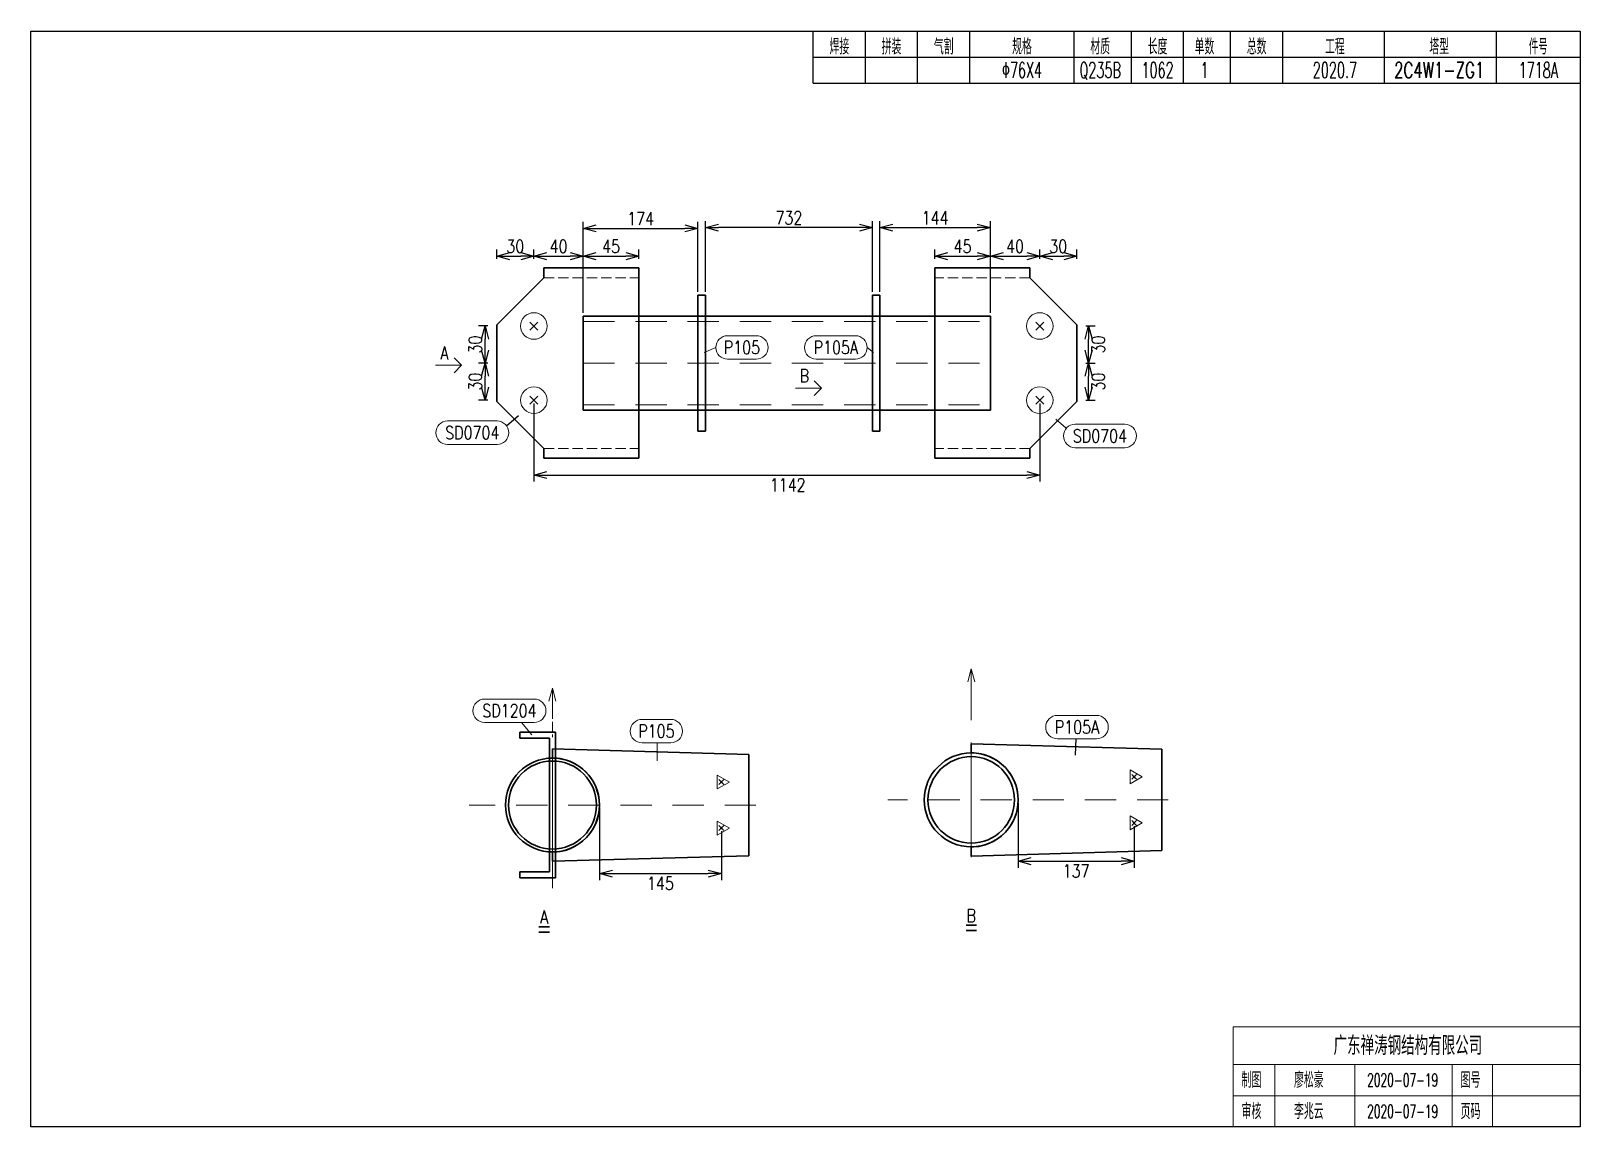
# Model space of a CAD drawing. Extents: x 154981 to 165753, y -86801 to -82885.
# Drawn here: x 160828.1 to 161125.1, y -83946.7 to -83736.7 of the extents above; entities that cross this region are included whole.
import ezdxf
from ezdxf.enums import TextEntityAlignment as Align

# ---------------------------------------------------------------- set-up
doc = ezdxf.new("R2010")
doc.units = 0
doc.header["$MEASUREMENT"] = 0
for name, pattern in [('虚线', [2.75, 2, -0.75]), ('长一点画线', [16.5, 10, -3, 0.5, -3]), ('长虚线', [10, 6, -4])]:
    doc.linetypes.add(name, pattern=pattern)
doc.layers.get('0').update_dxf_attribs({"linetype": 'CONTINUOUS', "lineweight": 25})
doc.layers.get('Defpoints').update_dxf_attribs({"linetype": 'CONTINUOUS'})
doc.layers.add('4', color=7, linetype='CONTINUOUS', lineweight=25)
doc.layers.add('5', color=7, linetype='CONTINUOUS', lineweight=25)
doc.styles.add('DimFont', font='simplex.shx', dxfattribs={"width": 0.8, "bigfont": 'gbhzfs.shx'})
doc.styles.get("Standard").update_dxf_attribs({"font": 'simplex.shx', "width": 0.7, "height": 3, "bigfont": 'gbhzfs.shx'})
doc.dimstyles.new('DHDxfDimStyleOpen30', dxfattribs={"dimtxt": 2.5, "dimasz": 2.5, "dimexe": 1.25, "dimexo": 0.625, "dimtad": 2, "dimtxsty": 'DimFont', "dimblk": 'OPEN30', "dimblk1": 'OPEN30', "dimblk2": 'OPEN30', "dimcen": 2.5, "dimadec": 0, "dimazin": 0, "dimtfac": 1, "dimtmove": 0, "dimatfit": 3, "dimfxl": 0, "dimarcsym": 0})

msp = doc.modelspace()

# ---------------------------------------------------------------- texts
at = {"layer": '4', "color": 1, "linetype": 'Continuous', "lineweight": 25}
for s, width, p in [('焊接', 0.7, (160983.11666, -83739.66733)), ('拼装', 0.7, (160993.11666, -83739.66733)), ('气割', 0.7, (161003.11666, -83739.66733)), ('规格', 0.7, (161018.11666, -83739.66733)), ('材质', 0.7, (161033.11666, -83739.66733)), ('长度', 0.7, (161044.11666, -83739.66733)), ('单数', 0.7, (161053.11666, -83739.66733)), ('总数', 0.7, (161063.11666, -83739.66733)), ('工程', 0.7, (161078.11666, -83739.66733)), ('塔型', 0.7, (161098.11666, -83739.66733)), ('件号', 0.6, (161117.11666, -83739.66733)), ('Φ76X4', 0.6, (161018.11666, -83744.16733)), ('Q235B', 0.6, (161033.11666, -83744.16733)), ('1062', 0.6, (161044.11666, -83744.16733)), ('1', 0.6, (161053.11666, -83744.16733)), ('2020.7', 0.6, (161078.11666, -83744.16733)), ('2C4W1-ZG1', 0.7, (161098.11666, -83744.16733)), ('1718A', 0.6, (161117.11666, -83744.16733))]:
    msp.add_text(s, height=3, dxfattribs=dict(at, width=width)).set_placement(p, align=Align.MIDDLE_CENTER)
at = {"layer": '4', "color": 1, "linetype": 'Continuous', "lineweight": 13}
msp.add_text('广东禅涛钢结构有限公司', height=3.6, dxfattribs=at).set_placement((161092.11666, -83931.06733), align=Align.MIDDLE_CENTER)
for s, height, width, p in [('制图', 3, 0.8, (161062.11666, -83937.66733)), ('廖松豪', 3, 0.7, (161073.11666, -83937.66733)), ('2020-07-19', 2.5, 0.6, (161091.11666, -83937.66733)), ('图号', 3, 0.8, (161104.11666, -83937.66733)), ('审核', 3, 0.8, (161062.11666, -83943.66733)), ('李兆云', 3, 0.7, (161073.11666, -83943.66733)), ('2020-07-19', 2.5, 0.6, (161091.11666, -83943.66733)), ('页码', 3, 0.8, (161104.11666, -83943.66733))]:
    msp.add_text(s, height=height, dxfattribs=dict(at, width=width)).set_placement(p, align=Align.MIDDLE_CENTER)
at = {"layer": '5', "color": 6, "linetype": 'Continuous', "lineweight": 13, "width": 0.8}
for s, p in [('A', (160907.385, -83798.35782)), ('B', (160976.40044, -83802.72707))]:
    msp.add_text(s, height=2.5, dxfattribs=at).set_placement(p, align=Align.MIDDLE_CENTER)
at = {"layer": '5', "color": 6, "linetype": 'Continuous', "lineweight": 18, "width": 0.8}
for s, p in [('P105', (160964.42921, -83797.29896)), ('P105A', (160982.42921, -83797.29896)), ('SD0704', (160912.73344, -83813.64269)), ('SD0704', (161033.07389, -83814.25375)), ('SD1204', (160919.85262, -83866.91262)), ('P105', (160948.03014, -83870.81148)), ('P105A', (161028.66963, -83870.04466))]:
    msp.add_text(s, height=2.5, dxfattribs=at).set_placement(p, align=Align.MIDDLE_CENTER)
for s, p in [('A', (160926.51598, -83905.19401)), ('B', (161008.38992, -83904.89815))]:
    msp.add_text(s, height=2.5, dxfattribs=at).set_placement(p, align=Align.TOP_CENTER)

# ---------------------------------------------------------------- blocks, each defined once
blk = doc.blocks.new('_OPEN30')
at = {"color": 0, "linetype": 'ByBlock', "lineweight": -2}
for p, q in [((-1, 0.27), (0, 0)), ((0, 0), (-1, -0.27)), ((0, 0), (-1, 0))]:
    blk.add_line(p, q, dxfattribs=at)
blk = doc.blocks.new('*D313')
at = {"layer": '5', "color": 3, "linetype": 'Continuous', "lineweight": -2}
for p, q in [((160924.53, -83808.03), (160924.53, -83823.01)), ((161021.53, -83808.03), (161021.53, -83823.01)), ((160927.03, -83821.76), (161019.03, -83821.76))]:
    blk.add_line(p, q, dxfattribs=at)
at = {"layer": 'Defpoints', "color": 0, "linetype": 'Continuous'}
for p in [(160924.53, -83807.4), (161021.53, -83807.4), (161021.53, -83821.76)]:
    blk.add_point(p, dxfattribs=at)
at = {"layer": '5', "color": 3, "linetype": 'Continuous', "lineweight": -2, "xscale": 2.5, "yscale": 2.5, "zscale": 2.5, "rotation": 180}
blk.add_blockref('_OPEN30', (160924.53, -83821.76), dxfattribs=at)
at = {"layer": '5', "color": 3, "linetype": 'Continuous', "lineweight": -2, "xscale": 2.5, "yscale": 2.5, "zscale": 2.5}
blk.add_blockref('_OPEN30', (161021.53, -83821.76), dxfattribs=at)
at = {"layer": '5', "color": 6, "linetype": 'Continuous', "lineweight": 18, "insert": (160973.2, -83823.63), "char_height": 2.5, "attachment_point": 5, "line_spacing_factor": 0.6, "style": 'DimFont'}
blk.add_mtext('1142', dxfattribs=at)
blk = doc.blocks.new('板孔21.5')
at = {"layer": '5', "color": 7, "linetype": 'Continuous', "lineweight": 13}
for p, q in [((-0.3, -0.3), (0.3, 0.3)), ((0.3, -0.3), (-0.3, 0.3))]:
    blk.add_line(p, q, dxfattribs=at)
blk.add_circle((0, 0), 1, dxfattribs=at)
blk = doc.blocks.new('*D314')
at = {"layer": '5', "color": 3, "linetype": 'Continuous', "lineweight": -2}
for p, q in [((161030.39, -83793.19), (161032.14, -83793.19)), ((161030.89, -83797.8), (161030.89, -83795.69)), ((161030.39, -83800.3), (161032.14, -83800.3))]:
    blk.add_line(p, q, dxfattribs=at)
at = {"layer": 'Defpoints', "color": 0, "linetype": 'Continuous'}
for p in [(161029.76, -83793.19), (161030.89, -83793.19), (161029.76, -83800.3)]:
    blk.add_point(p, dxfattribs=at)
at = {"layer": '5', "color": 3, "linetype": 'Continuous', "lineweight": -2, "xscale": 2.5, "yscale": 2.5, "zscale": 2.5}
for p, rotation in [((161030.89, -83793.19), 90), ((161030.89, -83800.3), 270)]:
    blk.add_blockref('_OPEN30', p, dxfattribs=dict(at, rotation=rotation))
at = {"layer": '5', "color": 6, "linetype": 'Continuous', "lineweight": 18, "insert": (161032.76, -83796.75), "char_height": 2.5, "attachment_point": 5, "rotation": 90, "line_spacing_factor": 0.6, "style": 'DimFont'}
blk.add_mtext('30', dxfattribs=at)
blk = doc.blocks.new('*D315')
at = {"layer": '5', "color": 3, "linetype": 'Continuous', "lineweight": -2}
for p, q in [((161030.39, -83800.3), (161032.14, -83800.3)), ((161030.89, -83804.9), (161030.89, -83802.8)), ((161030.39, -83807.4), (161032.14, -83807.4))]:
    blk.add_line(p, q, dxfattribs=at)
at = {"layer": 'Defpoints', "color": 0, "linetype": 'Continuous'}
for p in [(161029.76, -83800.3), (161030.89, -83800.3), (161029.76, -83807.4)]:
    blk.add_point(p, dxfattribs=at)
at = {"layer": '5', "color": 3, "linetype": 'Continuous', "lineweight": -2, "xscale": 2.5, "yscale": 2.5, "zscale": 2.5}
for p, rotation in [((161030.89, -83800.3), 90), ((161030.89, -83807.4), 270)]:
    blk.add_blockref('_OPEN30', p, dxfattribs=dict(at, rotation=rotation))
at = {"layer": '5', "color": 6, "linetype": 'Continuous', "lineweight": 18, "insert": (161032.76, -83803.85), "char_height": 2.5, "attachment_point": 5, "rotation": 90, "line_spacing_factor": 0.6, "style": 'DimFont'}
blk.add_mtext('30', dxfattribs=at)
blk = doc.blocks.new('*D316')
at = {"layer": '5', "color": 3, "linetype": 'Continuous', "lineweight": -2}
for p, q in [((161021.53, -83780.31), (161021.53, -83778.56)), ((161024.03, -83779.81), (161026.14, -83779.81)), ((161028.64, -83780.31), (161028.64, -83778.56))]:
    blk.add_line(p, q, dxfattribs=at)
at = {"layer": 'Defpoints', "color": 0, "linetype": 'Continuous'}
for p in [(161028.64, -83779.81), (161021.53, -83780.94), (161028.64, -83780.94)]:
    blk.add_point(p, dxfattribs=at)
at = {"layer": '5', "color": 3, "linetype": 'Continuous', "lineweight": -2, "xscale": 2.5, "yscale": 2.5, "zscale": 2.5, "rotation": 180}
blk.add_blockref('_OPEN30', (161021.53, -83779.81), dxfattribs=at)
at = {"layer": '5', "color": 3, "linetype": 'Continuous', "lineweight": -2, "xscale": 2.5, "yscale": 2.5, "zscale": 2.5}
blk.add_blockref('_OPEN30', (161028.64, -83779.81), dxfattribs=at)
at = {"layer": '5', "color": 6, "linetype": 'Continuous', "lineweight": 18, "insert": (161025.08, -83777.94), "char_height": 2.5, "attachment_point": 5, "line_spacing_factor": 0.6, "style": 'DimFont'}
blk.add_mtext('30', dxfattribs=at)
blk = doc.blocks.new('*D317')
at = {"layer": '5', "color": 3, "linetype": 'Continuous', "lineweight": -2}
for p, q in [((161012.06, -83780.31), (161012.06, -83778.56)), ((161014.56, -83779.81), (161019.03, -83779.81)), ((161021.53, -83780.31), (161021.53, -83778.56))]:
    blk.add_line(p, q, dxfattribs=at)
at = {"layer": 'Defpoints', "color": 0, "linetype": 'Continuous'}
for p in [(161021.53, -83779.81), (161012.06, -83780.94), (161021.53, -83780.94)]:
    blk.add_point(p, dxfattribs=at)
at = {"layer": '5', "color": 3, "linetype": 'Continuous', "lineweight": -2, "xscale": 2.5, "yscale": 2.5, "zscale": 2.5, "rotation": 180}
blk.add_blockref('_OPEN30', (161012.06, -83779.81), dxfattribs=at)
at = {"layer": '5', "color": 3, "linetype": 'Continuous', "lineweight": -2, "xscale": 2.5, "yscale": 2.5, "zscale": 2.5}
blk.add_blockref('_OPEN30', (161021.53, -83779.81), dxfattribs=at)
at = {"layer": '5', "color": 6, "linetype": 'Continuous', "lineweight": 18, "insert": (161016.79, -83777.94), "char_height": 2.5, "attachment_point": 5, "line_spacing_factor": 0.6, "style": 'DimFont'}
blk.add_mtext('40', dxfattribs=at)
blk = doc.blocks.new('*D318')
at = {"layer": '5', "color": 3, "linetype": 'Continuous', "lineweight": -2}
for p, q in [((161001.4, -83780.31), (161001.4, -83778.56)), ((161003.9, -83779.81), (161009.56, -83779.81)), ((161012.06, -83780.31), (161012.06, -83778.56))]:
    blk.add_line(p, q, dxfattribs=at)
at = {"layer": 'Defpoints', "color": 0, "linetype": 'Continuous'}
for p in [(161012.06, -83779.81), (161001.4, -83780.94), (161012.06, -83780.94)]:
    blk.add_point(p, dxfattribs=at)
at = {"layer": '5', "color": 3, "linetype": 'Continuous', "lineweight": -2, "xscale": 2.5, "yscale": 2.5, "zscale": 2.5, "rotation": 180}
blk.add_blockref('_OPEN30', (161001.4, -83779.81), dxfattribs=at)
at = {"layer": '5', "color": 3, "linetype": 'Continuous', "lineweight": -2, "xscale": 2.5, "yscale": 2.5, "zscale": 2.5}
blk.add_blockref('_OPEN30', (161012.06, -83779.81), dxfattribs=at)
at = {"layer": '5', "color": 6, "linetype": 'Continuous', "lineweight": 18, "insert": (161006.73, -83777.94), "char_height": 2.5, "attachment_point": 5, "line_spacing_factor": 0.6, "style": 'DimFont'}
blk.add_mtext('45', dxfattribs=at)
blk = doc.blocks.new('*D319')
at = {"layer": '5', "color": 3, "linetype": 'Continuous', "lineweight": -2}
for p, q in [((160915.68, -83793.19), (160913.93, -83793.19)), ((160915.18, -83797.8), (160915.18, -83795.69)), ((160915.68, -83800.3), (160913.93, -83800.3))]:
    blk.add_line(p, q, dxfattribs=at)
at = {"layer": 'Defpoints', "color": 0, "linetype": 'Continuous'}
for p in [(160915.18, -83793.19), (160916.3, -83793.19), (160916.3, -83800.3)]:
    blk.add_point(p, dxfattribs=at)
at = {"layer": '5', "color": 3, "linetype": 'Continuous', "lineweight": -2, "xscale": 2.5, "yscale": 2.5, "zscale": 2.5}
for p, rotation in [((160915.18, -83793.19), 90), ((160915.18, -83800.3), 270)]:
    blk.add_blockref('_OPEN30', p, dxfattribs=dict(at, rotation=rotation))
at = {"layer": '5', "color": 6, "linetype": 'Continuous', "lineweight": 18, "insert": (160913.3, -83796.75), "char_height": 2.5, "attachment_point": 5, "rotation": 90, "line_spacing_factor": 0.6, "style": 'DimFont'}
blk.add_mtext('30', dxfattribs=at)
blk = doc.blocks.new('*D320')
at = {"layer": '5', "color": 3, "linetype": 'Continuous', "lineweight": -2}
for p, q in [((160915.68, -83800.3), (160913.93, -83800.3)), ((160915.18, -83804.9), (160915.18, -83802.8)), ((160915.68, -83807.4), (160913.93, -83807.4))]:
    blk.add_line(p, q, dxfattribs=at)
at = {"layer": 'Defpoints', "color": 0, "linetype": 'Continuous'}
for p in [(160915.18, -83800.3), (160916.3, -83800.3), (160916.3, -83807.4)]:
    blk.add_point(p, dxfattribs=at)
at = {"layer": '5', "color": 3, "linetype": 'Continuous', "lineweight": -2, "xscale": 2.5, "yscale": 2.5, "zscale": 2.5}
for p, rotation in [((160915.18, -83800.3), 90), ((160915.18, -83807.4), 270)]:
    blk.add_blockref('_OPEN30', p, dxfattribs=dict(at, rotation=rotation))
at = {"layer": '5', "color": 6, "linetype": 'Continuous', "lineweight": 18, "insert": (160913.3, -83803.85), "char_height": 2.5, "attachment_point": 5, "rotation": 90, "line_spacing_factor": 0.6, "style": 'DimFont'}
blk.add_mtext('30', dxfattribs=at)
blk = doc.blocks.new('*D321')
at = {"layer": '5', "color": 3, "linetype": 'Continuous', "lineweight": -2}
for p, q in [((160934.01, -83780.31), (160934.01, -83778.56)), ((160936.51, -83779.81), (160942.17, -83779.81)), ((160944.67, -83780.31), (160944.67, -83778.56))]:
    blk.add_line(p, q, dxfattribs=at)
at = {"layer": 'Defpoints', "color": 0, "linetype": 'Continuous'}
for p in [(160944.67, -83779.81), (160934.01, -83780.94), (160944.67, -83780.94)]:
    blk.add_point(p, dxfattribs=at)
at = {"layer": '5', "color": 3, "linetype": 'Continuous', "lineweight": -2, "xscale": 2.5, "yscale": 2.5, "zscale": 2.5, "rotation": 180}
blk.add_blockref('_OPEN30', (160934.01, -83779.81), dxfattribs=at)
at = {"layer": '5', "color": 3, "linetype": 'Continuous', "lineweight": -2, "xscale": 2.5, "yscale": 2.5, "zscale": 2.5}
blk.add_blockref('_OPEN30', (160944.67, -83779.81), dxfattribs=at)
at = {"layer": '5', "color": 6, "linetype": 'Continuous', "lineweight": 18, "insert": (160939.34, -83777.94), "char_height": 2.5, "attachment_point": 5, "line_spacing_factor": 0.6, "style": 'DimFont'}
blk.add_mtext('45', dxfattribs=at)
blk = doc.blocks.new('*D322')
at = {"layer": '5', "color": 3, "linetype": 'Continuous', "lineweight": -2}
for p, q in [((160924.53, -83780.31), (160924.53, -83778.56)), ((160927.03, -83779.81), (160931.51, -83779.81)), ((160934.01, -83780.31), (160934.01, -83778.56))]:
    blk.add_line(p, q, dxfattribs=at)
at = {"layer": 'Defpoints', "color": 0, "linetype": 'Continuous'}
for p in [(160934.01, -83779.81), (160924.53, -83780.94), (160934.01, -83780.94)]:
    blk.add_point(p, dxfattribs=at)
at = {"layer": '5', "color": 3, "linetype": 'Continuous', "lineweight": -2, "xscale": 2.5, "yscale": 2.5, "zscale": 2.5, "rotation": 180}
blk.add_blockref('_OPEN30', (160924.53, -83779.81), dxfattribs=at)
at = {"layer": '5', "color": 3, "linetype": 'Continuous', "lineweight": -2, "xscale": 2.5, "yscale": 2.5, "zscale": 2.5}
blk.add_blockref('_OPEN30', (160934.01, -83779.81), dxfattribs=at)
at = {"layer": '5', "color": 6, "linetype": 'Continuous', "lineweight": 18, "insert": (160929.27, -83777.94), "char_height": 2.5, "attachment_point": 5, "line_spacing_factor": 0.6, "style": 'DimFont'}
blk.add_mtext('40', dxfattribs=at)
blk = doc.blocks.new('*D323')
at = {"layer": '5', "color": 3, "linetype": 'Continuous', "lineweight": -2}
for p, q in [((160917.43, -83780.31), (160917.43, -83778.56)), ((160919.93, -83779.81), (160922.03, -83779.81)), ((160924.53, -83780.31), (160924.53, -83778.56))]:
    blk.add_line(p, q, dxfattribs=at)
at = {"layer": 'Defpoints', "color": 0, "linetype": 'Continuous'}
for p in [(160924.53, -83779.81), (160917.43, -83780.94), (160924.53, -83780.94)]:
    blk.add_point(p, dxfattribs=at)
at = {"layer": '5', "color": 3, "linetype": 'Continuous', "lineweight": -2, "xscale": 2.5, "yscale": 2.5, "zscale": 2.5, "rotation": 180}
blk.add_blockref('_OPEN30', (160917.43, -83779.81), dxfattribs=at)
at = {"layer": '5', "color": 3, "linetype": 'Continuous', "lineweight": -2, "xscale": 2.5, "yscale": 2.5, "zscale": 2.5}
blk.add_blockref('_OPEN30', (160924.53, -83779.81), dxfattribs=at)
at = {"layer": '5', "color": 6, "linetype": 'Continuous', "lineweight": 18, "insert": (160920.98, -83777.94), "char_height": 2.5, "attachment_point": 5, "line_spacing_factor": 0.6, "style": 'DimFont'}
blk.add_mtext('30', dxfattribs=at)
blk = doc.blocks.new('*D824')
at = {"layer": '5', "color": 3, "linetype": 'Continuous', "lineweight": -2}
for p, q in [((160990.86, -83786.65), (160990.86, -83773.09)), ((160993.36, -83774.34), (161009.56, -83774.34)), ((161012.06, -83790.67), (161012.06, -83773.09))]:
    blk.add_line(p, q, dxfattribs=at)
at = {"layer": 'Defpoints', "color": 0, "linetype": 'Continuous'}
for p in [(161012.06, -83774.34), (160990.86, -83787.27), (161012.06, -83791.3)]:
    blk.add_point(p, dxfattribs=at)
at = {"layer": '5', "color": 3, "linetype": 'Continuous', "lineweight": -2, "xscale": 2.5, "yscale": 2.5, "zscale": 2.5, "rotation": 180}
blk.add_blockref('_OPEN30', (160990.86, -83774.34), dxfattribs=at)
at = {"layer": '5', "color": 3, "linetype": 'Continuous', "lineweight": -2, "xscale": 2.5, "yscale": 2.5, "zscale": 2.5}
blk.add_blockref('_OPEN30', (161012.06, -83774.34), dxfattribs=at)
at = {"layer": '5', "color": 6, "linetype": 'Continuous', "lineweight": 18, "insert": (161001.46, -83772.47), "char_height": 2.5, "attachment_point": 5, "style": 'DimFont'}
blk.add_mtext('144', dxfattribs=at)
blk = doc.blocks.new('*D825')
at = {"layer": '5', "color": 3, "linetype": 'Continuous', "lineweight": -2}
for p, q in [((160957.42, -83786.65), (160957.42, -83773.09)), ((160986.94, -83774.34), (160959.92, -83774.34)), ((160989.44, -83786.65), (160989.44, -83773.09))]:
    blk.add_line(p, q, dxfattribs=at)
at = {"layer": 'Defpoints', "color": 0, "linetype": 'Continuous'}
for p in [(160957.42, -83774.34), (160957.42, -83787.27), (160989.44, -83787.27)]:
    blk.add_point(p, dxfattribs=at)
at = {"layer": '5', "color": 3, "linetype": 'Continuous', "lineweight": -2, "xscale": 2.5, "yscale": 2.5, "zscale": 2.5, "rotation": 180}
blk.add_blockref('_OPEN30', (160957.42, -83774.34), dxfattribs=at)
at = {"layer": '5', "color": 3, "linetype": 'Continuous', "lineweight": -2, "xscale": 2.5, "yscale": 2.5, "zscale": 2.5}
blk.add_blockref('_OPEN30', (160989.44, -83774.34), dxfattribs=at)
at = {"layer": '5', "color": 6, "linetype": 'Continuous', "lineweight": 18, "insert": (160973.43, -83772.47), "char_height": 2.5, "attachment_point": 5, "style": 'DimFont'}
blk.add_mtext('732', dxfattribs=at)
blk = doc.blocks.new('*D826')
at = {"layer": '5', "color": 3, "linetype": 'Continuous', "lineweight": -2}
for p, q in [((160934.01, -83790.67), (160934.01, -83773.23)), ((160936.51, -83774.48), (160953.49, -83774.48)), ((160955.99, -83786.65), (160955.99, -83773.23))]:
    blk.add_line(p, q, dxfattribs=at)
at = {"layer": 'Defpoints', "color": 0, "linetype": 'Continuous'}
for p in [(160955.99, -83774.48), (160955.99, -83787.27), (160934.01, -83791.3)]:
    blk.add_point(p, dxfattribs=at)
at = {"layer": '5', "color": 3, "linetype": 'Continuous', "lineweight": -2, "xscale": 2.5, "yscale": 2.5, "zscale": 2.5, "rotation": 180}
blk.add_blockref('_OPEN30', (160934.01, -83774.48), dxfattribs=at)
at = {"layer": '5', "color": 3, "linetype": 'Continuous', "lineweight": -2, "xscale": 2.5, "yscale": 2.5, "zscale": 2.5}
blk.add_blockref('_OPEN30', (160955.99, -83774.48), dxfattribs=at)
at = {"layer": '5', "color": 6, "linetype": 'Continuous', "lineweight": 18, "insert": (160945, -83772.6), "char_height": 2.5, "attachment_point": 5, "style": 'DimFont'}
blk.add_mtext('174', dxfattribs=at)
blk = doc.blocks.new('*D828')
at = {"layer": '5', "color": 3, "linetype": 'Continuous', "lineweight": -2}
for p, q in [((161017.39, -83884.62), (161017.39, -83896.98)), ((161039.62, -83889.04), (161039.62, -83896.98)), ((161019.89, -83895.73), (161037.12, -83895.73))]:
    blk.add_line(p, q, dxfattribs=at)
at = {"layer": 'Defpoints', "color": 0, "linetype": 'Continuous'}
for p in [(161017.39, -83884), (161039.62, -83888.41), (161039.62, -83895.73)]:
    blk.add_point(p, dxfattribs=at)
at = {"layer": '5', "color": 3, "linetype": 'Continuous', "lineweight": -2, "xscale": 2.5, "yscale": 2.5, "zscale": 2.5, "rotation": 180}
blk.add_blockref('_OPEN30', (161017.39, -83895.73), dxfattribs=at)
at = {"layer": '5', "color": 3, "linetype": 'Continuous', "lineweight": -2, "xscale": 2.5, "yscale": 2.5, "zscale": 2.5}
blk.add_blockref('_OPEN30', (161039.62, -83895.73), dxfattribs=at)
at = {"layer": '5', "color": 6, "linetype": 'Continuous', "lineweight": 18, "insert": (161028.5, -83897.61), "char_height": 2.5, "attachment_point": 5, "style": 'DimFont'}
blk.add_mtext('137', dxfattribs=at)
blk = doc.blocks.new('*D827')
at = {"layer": '5', "color": 3, "linetype": 'Continuous', "lineweight": -2}
for p, q in [((160937.12, -83885.6), (160937.12, -83899.36)), ((160960.48, -83890.01), (160960.48, -83899.36)), ((160939.62, -83898.11), (160957.98, -83898.11))]:
    blk.add_line(p, q, dxfattribs=at)
at = {"layer": 'Defpoints', "color": 0, "linetype": 'Continuous'}
for p in [(160937.12, -83884.98), (160960.48, -83889.39), (160960.48, -83898.11)]:
    blk.add_point(p, dxfattribs=at)
at = {"layer": '5', "color": 3, "linetype": 'Continuous', "lineweight": -2, "xscale": 2.5, "yscale": 2.5, "zscale": 2.5, "rotation": 180}
blk.add_blockref('_OPEN30', (160937.12, -83898.11), dxfattribs=at)
at = {"layer": '5', "color": 3, "linetype": 'Continuous', "lineweight": -2, "xscale": 2.5, "yscale": 2.5, "zscale": 2.5}
blk.add_blockref('_OPEN30', (160960.48, -83898.11), dxfattribs=at)
at = {"layer": '5', "color": 6, "linetype": 'Continuous', "lineweight": 18, "insert": (160948.8, -83899.98), "char_height": 2.5, "attachment_point": 5, "style": 'DimFont'}
blk.add_mtext('145', dxfattribs=at)
blk = doc.blocks.new('板孔17.5')
at = {"layer": '5', "color": 7, "linetype": 'Continuous', "lineweight": 13}
for p, q in [((0, 1), (-0.866, -0.5)), ((-0.3, -0.3), (0.3, 0.3)), ((0.3, -0.3), (-0.3, 0.3)), ((0.866, -0.5), (0, 1)), ((-0.866, -0.5), (0.866, -0.5))]:
    blk.add_line(p, q, dxfattribs=at)
at = {"layer": '5', "color": 7, "linetype": 'Continuous', "lineweight": 0}
blk.add_circle((0, 0), 0.1, dxfattribs=at)
blk = doc.blocks.new('CTDHK')
at = {"color": 0, "linetype": 'Continuous'}
for p, q in [((0, 210), (297, 210)), ((0, 0), (0, 210)), ((297, 210), (297, 0)), ((297, 0), (0, 0))]:
    blk.add_line(p, q, dxfattribs=at)

# ---------------------------------------------------------------- dimensions: what is measured, and where the dimension line sits
at = {"layer": '5', "color": 6, "linetype": 'Continuous', "lineweight": 18}
for base, p1, p2, text, picture, middle in [((160955.9949, -83774.47573), (160934.00816, -83791.29896), (160955.9949, -83787.27265), '174', '*D826', (160945.00153, -83772.60073)), ((160957.41596, -83774.34179), (160989.43659, -83787.27265), (160957.41596, -83787.27265), '732', '*D825', (160973.42627, -83772.46679)), ((161012.05684, -83774.34179), (160990.85764, -83787.27265), (161012.05684, -83791.29896), '144', '*D824', (161001.45724, -83772.46679))]:
    dim = msp.add_linear_dim(base=base, p1=p1, p2=p2, text=text, dimstyle='DHDxfDimStyleOpen30', override={"dimclrd": 3, "dimclre": 3, "dimclrt": 6}, dxfattribs=at)
    dim.commit()
    dim.dimension.update_dxf_attribs({"geometry": picture, "text_midpoint": middle})
for base, p1, p2, text, picture, middle in [((160924.53448, -83779.81212), (160917.42921, -83780.93712), (160924.53448, -83780.93712), '30', '*D323', (160920.98185, -83779.81212)), ((160934.00816, -83779.81212), (160924.53448, -83780.93712), (160934.00816, -83780.93712), '40', '*D322', (160929.27132, -83779.81212)), ((160944.66606, -83779.81212), (160934.00816, -83780.93712), (160944.66606, -83780.93712), '45', '*D321', (160939.33711, -83779.81212)), ((161012.05684, -83779.81212), (161001.39894, -83780.93712), (161012.05684, -83780.93712), '45', '*D318', (161006.72789, -83779.81212)), ((161021.53052, -83779.81212), (161012.05684, -83780.93712), (161021.53052, -83780.93712), '40', '*D317', (161016.79368, -83779.81212)), ((161028.63578, -83779.81212), (161021.53052, -83780.93712), (161028.63578, -83780.93712), '30', '*D316', (161025.08315, -83779.81212))]:
    dim = msp.add_linear_dim(base=base, p1=p1, p2=p2, text=text, dimstyle='DHDxfDimStyleOpen30', override={"dimtxt": 2.5, "dimclrd": 3, "dimclre": 3, "dimclrt": 6}, dxfattribs=at)
    dim.commit()
    dim.dimension.update_dxf_attribs({"geometry": picture, "text_midpoint": middle, "dimtype": 160})
for base, p1, p2, picture, middle in [((160915.17921, -83793.1937), (160916.30421, -83800.29896), (160916.30421, -83793.1937), '*D319', (160915.17921, -83796.74633)), ((161030.88578, -83793.1937), (161029.76078, -83800.29896), (161029.76078, -83793.1937), '*D314', (161030.88578, -83796.74633)), ((160915.17921, -83800.29896), (160916.30421, -83807.40423), (160916.30421, -83800.29896), '*D320', (160915.17921, -83803.8516)), ((161030.88578, -83800.29896), (161029.76078, -83807.40423), (161029.76078, -83800.29896), '*D315', (161030.88578, -83803.8516))]:
    dim = msp.add_linear_dim(base=base, p1=p1, p2=p2, angle=90, text='30', dimstyle='DHDxfDimStyleOpen30', override={"dimtxt": 2.5, "dimclrd": 3, "dimclre": 3, "dimclrt": 6}, dxfattribs=at)
    dim.commit()
    dim.dimension.update_dxf_attribs({"geometry": picture, "text_midpoint": middle, "dimtype": 160})
at = {"layer": '5', "color": 3, "linetype": 'Continuous', "lineweight": 18}
dim = msp.add_linear_dim(base=(161021.53052, -83821.75522), p1=(160924.53448, -83807.40423), p2=(161021.53052, -83807.40423), text='1142', dimstyle='DHDxfDimStyleOpen30', override={"dimtxt": 2.5, "dimclrd": 3, "dimclre": 3, "dimclrt": 6}, dxfattribs=at)
dim.commit()
dim.dimension.update_dxf_attribs({"geometry": '*D313', "text_midpoint": (160973.20029, -83821.75522), "dimtype": 160})
for base, p1, p2, text, picture, middle in [((161039.61738, -83895.73423), (161017.38992, -83883.99752), (161039.61738, -83888.41072), '137', '*D828', (161028.50365, -83897.60923)), ((160960.48402, -83898.10893), (160937.11695, -83884.97563), (160960.48402, -83889.38815), '145', '*D827', (160948.80049, -83899.98393))]:
    dim = msp.add_linear_dim(base=base, p1=p1, p2=p2, text=text, dimstyle='DHDxfDimStyleOpen30', override={"dimclrd": 3, "dimclre": 3, "dimclrt": 6}, dxfattribs=at)
    dim.commit()
    dim.dimension.update_dxf_attribs({"geometry": picture, "text_midpoint": middle})

# ---------------------------------------------------------------- linework, layer by layer
at = {"color": 3, "linetype": 'Continuous'}
for p, q in [((160919.26422, -83812.31262), (160921.59242, -83810.34187)), ((161028.45881, -83872.26003), (161028.32601, -83875.44564))]:
    msp.add_line(p, q, dxfattribs=at)
at = {"layer": '4', "color": 1, "linetype": 'Continuous', "lineweight": 25}
for p, q in [((160978.11666, -83746.66733), (160978.11666, -83736.66733)), ((160988.11666, -83746.66733), (160988.11666, -83736.66733)), ((160998.11666, -83746.66733), (160998.11666, -83736.66733)), ((161008.11666, -83746.66733), (161008.11666, -83736.66733)), ((161028.11666, -83746.66733), (161028.11666, -83736.66733)), ((161039.11666, -83746.66733), (161039.11666, -83736.66733)), ((161049.11666, -83746.66733), (161049.11666, -83736.66733)), ((161058.11666, -83746.66733), (161058.11666, -83736.66733)), ((161068.11666, -83746.66733), (161068.11666, -83736.66733)), ((161087.61666, -83746.66733), (161087.61666, -83736.66733)), ((161109.11666, -83746.66733), (161109.11666, -83736.66733)), ((160978.11666, -83741.66733), (161125.11666, -83741.66733)), ((160978.11666, -83746.66733), (161125.11666, -83746.66733))]:
    msp.add_line(p, q, dxfattribs=at)
at = {"layer": '4', "color": 1, "linetype": 'Continuous', "lineweight": 18}
for p, q in [((161058.61666, -83946.66733), (161058.61666, -83927.46733)), ((161058.61666, -83927.46733), (161125.11666, -83927.46733)), ((161058.61666, -83934.66733), (161125.11666, -83934.66733)), ((161066.61666, -83946.66733), (161066.61666, -83934.66733)), ((161081.91666, -83946.66733), (161081.91666, -83934.66733)), ((161100.61666, -83946.66733), (161100.61666, -83934.66733)), ((161108.31666, -83946.66733), (161108.31666, -83934.66733)), ((161058.61666, -83940.66733), (161125.11666, -83940.66733))]:
    msp.add_line(p, q, dxfattribs=at)
msp.add_lwpolyline([(160828.11666, -83736.66733), (160828.11666, -83946.66733), (161125.11666, -83946.66733), (161125.11666, -83736.66733)], close=True, dxfattribs=at)
at = {"layer": '5', "color": 7, "linetype": 'Continuous', "lineweight": 35}
for p, q in [((160926.42921, -83782.06212), (160944.66606, -83782.06212)), ((160926.42921, -83783.95686), (160926.42921, -83782.06212)), ((160944.66606, -83782.06212), (160944.66606, -83818.53581)), ((161001.39894, -83782.06212), (161019.63578, -83782.06212)), ((161001.39894, -83818.53581), (161001.39894, -83782.06212)), ((161019.63578, -83782.06212), (161019.63578, -83783.95686)), ((160917.42921, -83792.95686), (160926.42921, -83783.95686)), ((161019.63578, -83783.95686), (161028.63578, -83792.95686)), ((160955.9949, -83787.27265), (160957.41596, -83787.27265)), ((160955.9949, -83813.32528), (160955.9949, -83787.27265)), ((160957.41596, -83787.27265), (160957.41596, -83813.32528)), ((160989.43659, -83787.27265), (160989.43659, -83813.32528)), ((160990.85764, -83787.27265), (160989.43659, -83787.27265)), ((160990.85764, -83813.32528), (160990.85764, -83787.27265)), ((161012.05684, -83791.29896), (160934.00816, -83791.29896)), ((160934.00816, -83791.29896), (160934.00816, -83809.29896)), ((161012.05684, -83809.29896), (161012.05684, -83791.29896)), ((160917.42921, -83807.64107), (160917.42921, -83792.95686)), ((161028.63578, -83792.95686), (161028.63578, -83807.64107)), ((160926.42921, -83816.64107), (160917.42921, -83807.64107)), ((160934.00816, -83809.29896), (161012.05684, -83809.29896)), ((161028.63578, -83807.64107), (161019.63578, -83816.64107)), ((160957.41596, -83813.32528), (160955.9949, -83813.32528)), ((160989.43659, -83813.32528), (160990.85764, -83813.32528)), ((160926.42921, -83818.53581), (160926.42921, -83816.64107)), ((160944.66606, -83818.53581), (160926.42921, -83818.53581)), ((161019.63578, -83818.53581), (161001.39894, -83818.53581)), ((161019.63578, -83816.64107), (161019.63578, -83818.53581)), ((160921.86751, -83872.14885), (160921.86751, -83871.015)), ((160921.86751, -83871.015), (160928.67066, -83871.015)), ((160927.53681, -83872.14885), (160921.86751, -83872.14885)), ((160927.53681, -83897.8024), (160927.53681, -83872.14885)), ((160928.67066, -83871.015), (160928.67066, -83898.93626)), ((160928.10374, -83874.21092), (160928.10374, -83875.97563)), ((160965.77791, -83875.2705), (160928.10374, -83874.21092)), ((160965.77791, -83894.68227), (160965.77791, -83875.2705)), ((161008.38992, -83874.99752), (161008.38992, -83873.23282)), ((161008.38992, -83873.23282), (161044.91127, -83874.29308)), ((161008.87789, -83874.99752), (161008.38992, -83874.99752)), ((161009.8481, -83875.10304), (161008.87789, -83874.99752)), ((161010.80121, -83875.31284), (161009.8481, -83875.10304)), ((161011.72606, -83875.62445), (161010.80121, -83875.31284)), ((161012.61179, -83876.03423), (161011.72606, -83875.62445)), ((161044.91127, -83874.29308), (161044.91127, -83893.70484)), ((160928.10374, -83875.97563), (160928.5917, -83875.97563)), ((160928.5917, -83875.97563), (160929.56191, -83876.08114)), ((160929.56191, -83876.08114), (160930.51503, -83876.29094)), ((160930.51503, -83876.29094), (160931.43987, -83876.60256)), ((160931.43987, -83876.60256), (160932.3256, -83877.01234)), ((160932.3256, -83877.01234), (160933.16184, -83877.51548)), ((160933.16184, -83877.51548), (160933.93877, -83878.10609)), ((160933.93877, -83878.10609), (160934.64729, -83878.77724)), ((161013.44802, -83876.53738), (161012.61179, -83876.03423)), ((161014.22495, -83877.12799), (161013.44802, -83876.53738)), ((161014.93348, -83877.79914), (161014.22495, -83877.12799)), ((161015.56528, -83878.54295), (161014.93348, -83877.79914)), ((161016.11296, -83879.35072), (161015.56528, -83878.54295)), ((160934.64729, -83878.77724), (160935.2791, -83879.52106)), ((160935.2791, -83879.52106), (160935.82678, -83880.32883)), ((160935.82678, -83880.32883), (160936.28391, -83881.19107)), ((160936.28391, -83881.19107), (160936.64514, -83882.09769)), ((161016.5701, -83880.21297), (161016.11296, -83879.35072)), ((161016.93133, -83881.11959), (161016.5701, -83880.21297)), ((161017.19241, -83882.05995), (161016.93133, -83881.11959)), ((160936.64514, -83882.09769), (160936.90623, -83883.03805)), ((160936.90623, -83883.03805), (160937.06412, -83884.00113)), ((160937.06412, -83884.00113), (160937.11695, -83884.97563)), ((161017.3503, -83883.02302), (161017.19241, -83882.05995)), ((160936.90623, -83886.9132), (160936.64514, -83887.85356)), ((160937.06412, -83885.95013), (160936.90623, -83886.9132)), ((160937.11695, -83884.97563), (160937.06412, -83885.95013)), ((161016.5701, -83887.78207), (161016.93133, -83886.87546)), ((160935.2791, -83890.43019), (160934.64729, -83891.17401)), ((160935.82678, -83889.62243), (160935.2791, -83890.43019)), ((160936.28391, -83888.76018), (160935.82678, -83889.62243)), ((160936.64514, -83887.85356), (160936.28391, -83888.76018)), ((161014.22495, -83890.86706), (161014.93348, -83890.19591)), ((161014.93348, -83890.19591), (161015.56528, -83889.45209)), ((161015.56528, -83889.45209), (161016.11296, -83888.64432)), ((161016.11296, -83888.64432), (161016.5701, -83887.78207)), ((160931.43987, -83893.3487), (160930.51503, -83893.66031)), ((160932.3256, -83892.93891), (160931.43987, -83893.3487)), ((160933.16184, -83892.43577), (160932.3256, -83892.93891)), ((160933.93877, -83891.84516), (160933.16184, -83892.43577)), ((160934.64729, -83891.17401), (160933.93877, -83891.84516)), ((161008.38992, -83892.99752), (161008.87789, -83892.99752)), ((161008.38992, -83894.76223), (161008.38992, -83892.99752)), ((161008.87789, -83892.99752), (161009.8481, -83892.89201)), ((161009.8481, -83892.89201), (161010.80121, -83892.68221)), ((161010.80121, -83892.68221), (161011.72606, -83892.37059)), ((161011.72606, -83892.37059), (161012.61179, -83891.96081)), ((161012.61179, -83891.96081), (161013.44802, -83891.45766)), ((161013.44802, -83891.45766), (161014.22495, -83890.86706)), ((160928.10373, -83893.97563), (160928.10373, -83895.74033)), ((160928.5917, -83893.97563), (160928.10373, -83893.97563)), ((160928.10373, -83895.74033), (160965.77791, -83894.68227)), ((160929.56191, -83893.87011), (160928.5917, -83893.97563)), ((160930.51503, -83893.66031), (160929.56191, -83893.87011)), ((161044.91127, -83893.70484), (161008.38992, -83894.76223)), ((160921.86751, -83897.8024), (160927.53681, -83897.8024)), ((160921.86751, -83898.93626), (160921.86751, -83897.8024)), ((160928.67066, -83898.93626), (160921.86751, -83898.93626))]:
    msp.add_line(p, q, dxfattribs=at)
at = {"layer": '5', "color": 7, "linetype": '虚线', "lineweight": 18}
for p, q in [((160926.42921, -83783.95686), (160944.66606, -83783.95686)), ((161019.63578, -83783.95686), (161001.39894, -83783.95686)), ((160926.42921, -83816.64107), (160944.66606, -83816.64107)), ((161019.63578, -83816.64107), (161001.39894, -83816.64107))]:
    msp.add_line(p, q, dxfattribs=at)
at = {"layer": '5', "color": 7, "linetype": '长虚线', "lineweight": 18}
for p, q in [((160934.00816, -83792.29896), (161012.05684, -83792.29896)), ((160934.00816, -83808.29896), (161012.05684, -83808.29896))]:
    msp.add_line(p, q, dxfattribs=at)
at = {"layer": '5', "color": 3, "linetype": 'Continuous', "lineweight": 18}
for p, q in [((160961.67921, -83795.04896), (160967.17921, -83795.04896)), ((160978.67921, -83795.04896), (160986.17921, -83795.04896)), ((160957.18549, -83798.27205), (160959.42921, -83797.29896)), ((160989.66705, -83798.27205), (160988.42921, -83797.29896)), ((160961.67921, -83799.54896), (160967.17921, -83799.54896)), ((160978.67921, -83799.54896), (160986.17921, -83799.54896)), ((160907.98344, -83811.39269), (160917.48344, -83811.39269)), ((161024.62678, -83811.05269), (161026.58965, -83812.7822)), ((161028.32389, -83812.00375), (161037.82389, -83812.00375)), ((160907.98344, -83815.89269), (160917.48344, -83815.89269)), ((161028.32389, -83816.50375), (161037.82389, -83816.50375)), ((160924.60262, -83864.66262), (160915.10262, -83864.66262)), ((160924.60262, -83869.16262), (160915.10262, -83869.16262)), ((160924.12059, -83871.50367), (160922.17044, -83869.16774)), ((160945.28014, -83868.56148), (160950.78014, -83868.56148)), ((161024.91963, -83867.79466), (161032.41963, -83867.79466)), ((161024.91963, -83872.29466), (161032.41963, -83872.29466)), ((160945.28014, -83873.06148), (160950.78014, -83873.06148)), ((160948.19858, -83876.51345), (160948.19856, -83873.08243))]:
    msp.add_line(p, q, dxfattribs=at)
at = {"layer": '5', "color": 6, "linetype": 'Continuous', "lineweight": 13}
for p, q in [((160905.68699, -83800.72271), (160910.68699, -83800.72271)), ((160910.68699, -83800.72271), (160909.27278, -83799.3085)), ((160910.68699, -83800.72271), (160909.27278, -83802.13693)), ((160979.70244, -83805.09196), (160978.28823, -83803.67774)), ((160974.70244, -83805.09196), (160979.70244, -83805.09196)), ((160979.70244, -83805.09196), (160978.28823, -83806.50617))]:
    msp.add_line(p, q, dxfattribs=at)
at = {"layer": '5', "color": 56, "linetype": '长虚线', "lineweight": 18}
msp.add_line((160934.00816, -83800.29896), (161012.05684, -83800.29896), dxfattribs=at)
at = {"layer": '5', "color": 7, "linetype": '长一点画线', "lineweight": 18}
for p, q in [((161008.38992, -83858.88461), (161007.72005, -83861.38461)), ((161008.38992, -83858.88461), (161007.72005, -83861.38461)), ((161008.38992, -83858.88461), (161009.05979, -83861.38461)), ((161008.38992, -83858.88461), (161009.05979, -83861.38461)), ((161008.38992, -83868.74752), (161008.38992, -83858.88461)), ((160928.10374, -83862.56824), (160927.43386, -83865.06824)), ((160928.10374, -83862.56824), (160927.43386, -83865.06824)), ((160928.10374, -83862.56824), (160928.77361, -83865.06824)), ((160928.10374, -83862.56824), (160928.77361, -83865.06824)), ((160928.10374, -83884.97563), (160928.10374, -83862.56824))]:
    msp.add_line(p, q, dxfattribs=at)
at = {"layer": '5', "color": 240, "linetype": '长虚线', "lineweight": 18}
for p, q in [((160928.10374, -83900.93626), (160928.10374, -83869.015)), ((161008.38992, -83894.99752), (161008.38992, -83872.99752)), ((161008.38992, -83872.99752), (161008.38992, -83894.99752)), ((161046.17675, -83883.99752), (160992.42929, -83883.99752)), ((160967.12402, -83884.97563), (160912.14311, -83884.97563))]:
    msp.add_line(p, q, dxfattribs=at)
at = {"layer": '5', "color": 240, "linetype": '长一点画线', "lineweight": 18}
for q in [(160928.10374, -83871.015), (160928.10374, -83898.93626)]:
    msp.add_line((160928.10374, -83884.97563), q, dxfattribs=at)
at = {"layer": '5', "color": 3, "linetype": 'Continuous', "lineweight": 35}
for p, q in [((160927.51598, -83908.31901), (160925.51598, -83908.31901)), ((161007.38992, -83908.02315), (161009.38992, -83908.02315)), ((160927.51598, -83909.31901), (160925.51598, -83909.31901)), ((161007.38992, -83909.02315), (161009.38992, -83909.02315))]:
    msp.add_line(p, q, dxfattribs=at)
at = {"layer": '5', "color": 7, "linetype": 'Continuous', "lineweight": 35}
for centre, radius in [((161008.38992, -83883.99752), 9), ((161008.38992, -83883.99752), 9), ((161008.38992, -83883.99752), 8.29412), ((161008.38992, -83883.99752), 8.29412), ((160928.10374, -83884.97563), 9), ((160928.10374, -83884.97563), 9), ((160928.10374, -83884.97563), 8.43307), ((160928.10374, -83884.97563), 8.43307)]:
    msp.add_circle(centre, radius, dxfattribs=at)
at = {"layer": '5', "color": 3, "linetype": 'Continuous', "lineweight": 18}
for centre, start, end in [((160961.67921, -83797.29896), 90, 270), ((160967.17921, -83797.29896), 270, 90), ((160978.67921, -83797.29896), 90, 270), ((160986.17921, -83797.29896), 270, 90), ((160907.98344, -83813.64269), 90, 270), ((160917.48344, -83813.64269), 270, 90), ((161028.32389, -83814.25375), 90, 270), ((161037.82389, -83814.25375), 270, 90), ((160915.10262, -83866.91262), 90, 270), ((160924.60262, -83866.91262), 270, 90), ((160945.28014, -83870.81148), 90, 270), ((160950.78014, -83870.81148), 270, 90), ((161024.91963, -83870.04466), 90, 270), ((161032.41963, -83870.04466), 270, 90)]:
    msp.add_arc(centre, 2.25, start, end, dxfattribs=at)

# ---------------------------------------------------------------- block references
at = {"color": 2, "linetype": 'Continuous'}
msp.add_blockref('CTDHK', (160828.11666, -83946.66733), dxfattribs=at)
at = {"layer": '5', "color": 7, "linetype": 'Continuous', "lineweight": 35, "xscale": 2.546000000002095, "yscale": 2.546000000002095, "zscale": 2.546}
for p in [(160924.53448, -83793.1937), (161021.53052, -83793.1937), (160924.53448, -83807.40423), (161021.53052, -83807.40423)]:
    msp.add_blockref('板孔21.5', p, dxfattribs=at)
at = {"layer": '5', "color": 7, "linetype": 'Continuous', "lineweight": 35, "xscale": 1.543999999994412, "yscale": 1.543999999994412, "zscale": 1.544, "rotation": 270}
for p in [(161039.61738, -83879.58719), (160960.48402, -83880.56462), (161039.61738, -83888.41072), (160960.48402, -83889.38815)]:
    msp.add_blockref('板孔17.5', p, dxfattribs=at)

msp.set_redraw_order([(e.dxf.handle, doc.entitydb.next_handle()) for e in msp.query("TEXT MTEXT ATTDEF DIMENSION ARC_DIMENSION")])  # texts and dimensions are drawn at this point

doc.saveas('drawing.dxf')
